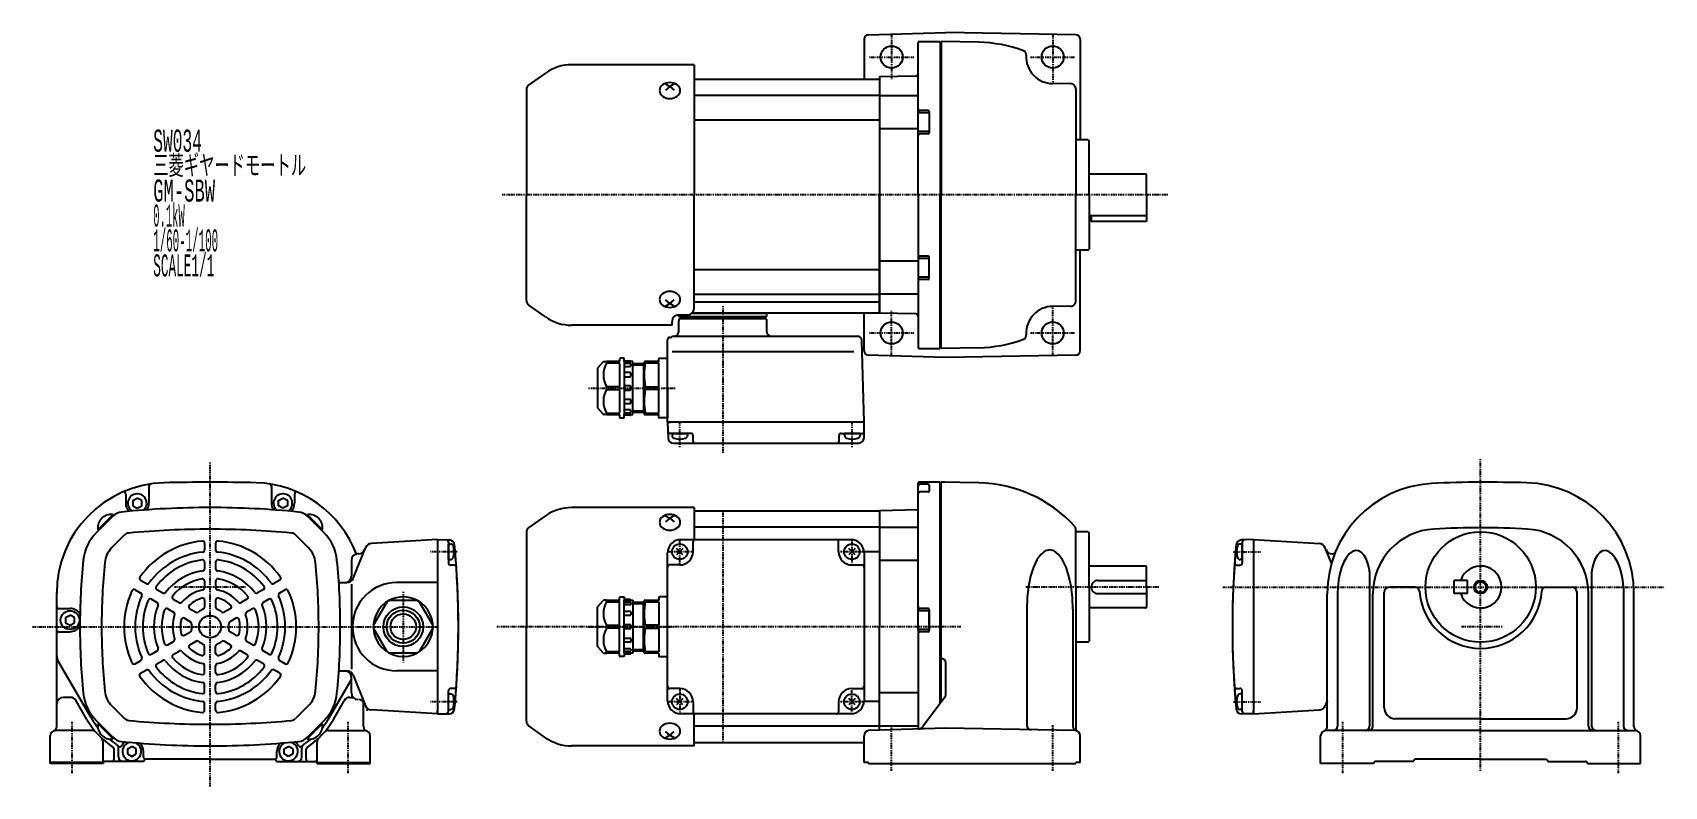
# Model space of a CAD drawing. Extents: x -345 to 395, y -175 to 166.
import ezdxf

# ---------------------------------------------------------------- set-up
doc = ezdxf.new("R2010")
doc.units = 0
doc.header["$MEASUREMENT"] = 0
doc.linetypes.add('CENTER', pattern=[1, 0.5, -0.25, 0, -0.25])
doc.linetypes.add('DASHED', pattern=[0.75, 0.5, -0.25])
doc.layers.get('0').update_dxf_attribs({"color": 102})
doc.styles.add('ZU_SHPTB00001', font='monotxt', dxfattribs={"bigfont": 'bigfont'})

msp = doc.modelspace()

# ---------------------------------------------------------------- texts
at = {"linetype": 'Continuous', "lineweight": -3, "char_height": 10, "attachment_point": 7, "style": 'ZU_SHPTB00001'}
for s, insert in [('\\W0.51;SW034', (-290.17511, 112.173126)), ('\\W0.63;三菱ギヤードモートル', (-290.17511, 100.873131)), ('\\W0.54;GM-SBW', (-290.17511, 89.573128)), ('\\W0.33;0.1kW', (-290.17511, 78.273132)), ('\\W0.34;1/60-1/100', (-290.17511, 66.973129)), ('\\W0.40;SCALE1/1', (-290.17511, 55.67313))]:
    msp.add_mtext(s, dxfattribs=dict(at, insert=insert))

# ---------------------------------------------------------------- linework, layer by layer
at = {"linetype": 'Continuous', "lineweight": -3}
for p, q in [((31.940636, 163.343236), (31.940636, 145.221512)), ((33.88681, 165.342511), (68.940636, 166.286271)), ((127.975541, 165.255813), (68.940636, 166.286271)), ((129.940636, 163.256118), (129.940636, 117.721512)), ((56.440636, 129.971511), (56.440636, 161.721512)), ((56.940636, 162.221512), (66.440636, 162.221512)), ((66.440636, 162.221512), (66.440636, 92.721512)), ((83.940636, 161.924776), (66.940636, 162.221512)), ((66.940636, 162.221512), (66.940636, 92.721512)), ((-112.379883, 147.996045), (-119.950662, 142.694928)), ((-45.059364, 151.721512), (-100.564209, 151.721512)), ((-45.059364, 151.721512), (-45.059364, 92.721512)), ((-121.059364, 140.565133), (-121.059364, 92.721512)), ((-60.669054, 140.7518), (-60.759364, 140.048843)), ((-60.401597, 141.427743), (-60.669054, 140.7518)), ((-59.967271, 142.050695), (-60.401597, 141.427743)), ((-59.382765, 142.596718), (-59.967271, 142.050695)), ((-58.670544, 143.044827), (-59.382765, 142.596718)), ((-57.857976, 143.377802), (-58.670544, 143.044827)), ((-58.059364, 143.041219), (-56.059364, 141.865433)), ((-56.059364, 141.865433), (-58.059364, 140.212792)), ((-56.976288, 143.582847), (-57.857976, 143.377802)), ((-56.059364, 143.652082), (-56.976288, 143.582847)), ((-55.142439, 143.582847), (-56.059364, 143.652082)), ((-54.059364, 143.041219), (-56.059364, 141.865433)), ((-56.059364, 141.865433), (-54.059364, 140.212792)), ((-54.260751, 143.377802), (-55.142439, 143.582847)), ((-53.448183, 143.044827), (-54.260751, 143.377802)), ((-52.735962, 142.596718), (-53.448183, 143.044827)), ((-52.151456, 142.050695), (-52.735962, 142.596718)), ((-51.71713, 141.427743), (-52.151456, 142.050695)), ((-51.449673, 140.7518), (-51.71713, 141.427743)), ((-51.359364, 140.048843), (-51.449673, 140.7518)), ((-45.059364, 145.221512), (38.940636, 145.221512)), ((55.466813, 146.62808), (38.940636, 146.195327)), ((38.940636, 146.221512), (38.940636, 92.721512)), ((38.940636, 146.195327), (38.940636, 92.721512)), ((38.940636, 145.221512), (38.940636, 39.221512)), ((125.728003, 143.076856), (117.440636, 143.221512)), ((127.940636, 140.80477), (127.940636, 92.721512)), ((-60.759364, 140.048843), (-60.669054, 139.345886)), ((-60.669054, 139.345886), (-60.401597, 138.669944)), ((-60.401597, 138.669944), (-59.967271, 138.046991)), ((-59.967271, 138.046991), (-59.382765, 137.500969)), ((-59.382765, 137.500969), (-58.670544, 137.05286)), ((-58.670544, 137.05286), (-57.857976, 136.719885)), ((-57.857976, 136.719885), (-56.976288, 136.51484)), ((-56.976288, 136.51484), (-56.059364, 136.445605)), ((-56.059364, 136.445605), (-55.142439, 136.51484)), ((-55.142439, 136.51484), (-54.260751, 136.719885)), ((-54.260751, 136.719885), (-53.448183, 137.05286)), ((-53.448183, 137.05286), (-52.735962, 137.500969)), ((-52.735962, 137.500969), (-52.151456, 138.046991)), ((-52.151456, 138.046991), (-51.71713, 138.669944)), ((-51.71713, 138.669944), (-51.449673, 139.345886)), ((-51.449673, 139.345886), (-51.359364, 140.048843)), ((38.940636, 137.819492), (-45.059364, 137.819492)), ((56.440636, 137.721512), (38.940636, 137.721512)), ((38.940636, 126.622764), (-45.059364, 126.622764)), ((56.440636, 121.471513), (56.440636, 129.971511)), ((61.440636, 129.971511), (56.440636, 129.971511)), ((61.040636, 130.971512), (57.440636, 130.971512)), ((61.440636, 130.571512), (61.440636, 120.871512)), ((56.440636, 122.721512), (38.940636, 122.721512)), ((56.440636, 92.721512), (56.440636, 121.471513)), ((61.440636, 121.471513), (56.440636, 121.471513)), ((61.040636, 120.471512), (57.440636, 120.471512)), ((133.440636, 117.721512), (127.940636, 117.721512)), ((133.440636, 117.721512), (132.940636, 117.721512)), ((133.440636, 117.721512), (133.940636, 117.221512)), ((133.940636, 92.721512), (133.940636, 117.221512)), ((134.500461, 102.221512), (133.940653, 102.071512)), ((159.540653, 102.221512), (134.500461, 102.221512)), ((159.940653, 92.721512), (159.940653, 101.821512)), ((-121.059364, 44.877892), (-121.059364, 92.721512)), ((-45.059364, 41.381816), (-45.059364, 92.721512)), ((38.940636, 39.247698), (38.940636, 92.721512)), ((38.940636, 39.221512), (38.940636, 92.721512)), ((56.440636, 92.721512), (56.440636, 63.971511)), ((66.440636, 23.221512), (66.440636, 92.721512)), ((66.940636, 23.221512), (66.940636, 92.721512)), ((127.940636, 44.638255), (127.940636, 92.721512)), ((133.940636, 92.721512), (133.940636, 68.221512)), ((159.940653, 92.721512), (159.940653, 80.721512)), ((134.500461, 83.221512), (133.940653, 83.371512)), ((159.540653, 83.221512), (134.500461, 83.221512)), ((134.940653, 83.221512), (134.940653, 80.721512)), ((159.940653, 80.721512), (134.940654, 80.721512)), ((133.440636, 67.721512), (127.940636, 67.721512)), ((129.940636, 22.186907), (129.940636, 67.721512)), ((133.440636, 67.721512), (132.940636, 67.721512)), ((133.440636, 67.721512), (133.940636, 68.221512)), ((56.440636, 62.721512), (38.940636, 62.721512)), ((56.440636, 63.971511), (56.440636, 55.471513)), ((61.440636, 63.971511), (56.440636, 63.971511)), ((61.040636, 64.971512), (57.440636, 64.971512)), ((61.440636, 54.871512), (61.440636, 64.571512)), ((38.940636, 58.82026), (-45.059364, 58.82026)), ((56.440636, 55.471513), (56.440636, 23.721512)), ((61.440636, 55.471513), (56.440636, 55.471513)), ((61.040636, 54.471512), (57.440636, 54.471512)), ((-60.669054, 46.097138), (-60.759364, 45.394181)), ((-60.759364, 45.394181), (-60.669054, 44.691225)), ((-60.401597, 46.773081), (-60.669054, 46.097138)), ((-60.669054, 44.691225), (-60.401597, 44.015282)), ((-59.967271, 47.396034), (-60.401597, 46.773081)), ((-59.382765, 47.942056), (-59.967271, 47.396034)), ((-58.670544, 48.390165), (-59.382765, 47.942056)), ((-57.857976, 48.72314), (-58.670544, 48.390165)), ((-56.059364, 43.577591), (-58.059364, 45.230233)), ((-56.976288, 48.928185), (-57.857976, 48.72314)), ((-56.059364, 48.99742), (-56.976288, 48.928185)), ((-55.142439, 48.928185), (-56.059364, 48.99742)), ((-56.059364, 43.577591), (-54.059364, 45.230233)), ((-54.260751, 48.72314), (-55.142439, 48.928185)), ((-53.448183, 48.390165), (-54.260751, 48.72314)), ((-52.735962, 47.942056), (-53.448183, 48.390165)), ((-52.151456, 47.396034), (-52.735962, 47.942056)), ((-51.71713, 46.773081), (-52.151456, 47.396034)), ((-51.449673, 46.097138), (-51.71713, 46.773081)), ((-51.71713, 44.015282), (-51.449673, 44.691225)), ((-51.359364, 45.394181), (-51.449673, 46.097138)), ((-51.449673, 44.691225), (-51.359364, 45.394181)), ((38.940636, 47.623533), (-45.059364, 47.623533)), ((56.440636, 47.721512), (38.940636, 47.721512)), ((-112.379883, 37.44698), (-119.950662, 42.748097)), ((-60.401597, 44.015282), (-59.967271, 43.392329)), ((-59.967271, 43.392329), (-59.382765, 42.846307)), ((-59.382765, 42.846307), (-58.670544, 42.398198)), ((-58.670544, 42.398198), (-57.857976, 42.065223)), ((-58.059364, 42.401806), (-56.059364, 43.577591)), ((-57.857976, 42.065223), (-56.976288, 41.860178)), ((-56.976288, 41.860178), (-56.059364, 41.790943)), ((-54.059364, 42.401806), (-56.059364, 43.577591)), ((-56.059364, 41.790943), (-55.142439, 41.860178)), ((-55.142439, 41.860178), (-54.260751, 42.065223)), ((-54.260751, 42.065223), (-53.448183, 42.398198)), ((-53.448183, 42.398198), (-52.735962, 42.846307)), ((-52.735962, 42.846307), (-52.151456, 43.392329)), ((-52.151456, 43.392329), (-51.71713, 44.015282)), ((-52.060364, 37.721512), (-52.060364, 38.381816)), ((-52.060364, 37.721512), (-12.060364, 37.721512)), ((-52.059364, 38.381816), (-48.059364, 38.381816)), ((-45.977756, 39.221512), (-12.060364, 39.221512)), ((38.940636, 39.221512), (-45.977756, 39.221512)), ((38.940636, 44.1872), (-45.059364, 44.1872)), ((-12.060364, 37.721512), (-12.060364, 39.221512)), ((31.940636, 22.099789), (31.940636, 39.221512)), ((55.466813, 38.814945), (38.940636, 39.247698)), ((125.728003, 42.366169), (117.440636, 42.221512)), ((-55.059364, 33.721512), (-100.564209, 33.721512)), ((-55.059364, 33.721512), (-55.059364, 35.381816)), ((-52.060364, 30.592202), (-52.060364, 35.721512)), ((-51.060364, 36.721512), (-13.060364, 36.721512)), ((-12.060364, 30.721512), (-12.060364, 35.721512)), ((-57.059433, -10.278488), (-57.059433, 27.221512)), ((-56.059433, 28.221512), (-55.748342, 28.221512)), ((-54.060364, 28.721512), (28.970773, 28.721512)), ((31.940338, -10.278488), (30.970088, 26.773866)), ((56.940636, 23.221512), (66.440636, 23.221512)), ((83.940636, 23.518249), (66.940636, 23.221512)), ((-86.291938, 17.053694), (-88.683138, 14.363594)), ((-85.918233, 17.221512), (-84.809433, 17.221512)), ((-84.809433, 17.221512), (-84.809433, 16.577583)), ((-79.109433, 17.221512), (-84.809433, 17.221512)), ((-79.109433, 16.577583), (-84.809433, 16.577583)), ((-78.809433, 18.421512), (-78.809433, 17.521512)), ((-78.809433, 16.277583), (-78.809433, 6.165441)), ((-76.809433, 18.721512), (-78.509433, 18.721512)), ((-76.809433, 17.621512), (-76.809433, 18.721512)), ((-76.809433, 17.221512), (-76.809433, 17.621512)), ((-76.809433, 17.621512), (-74.100865, 17.529839)), ((-76.809433, 17.221512), (-76.809433, 16.42525)), ((-73.809433, 17.221512), (-76.809433, 17.221512)), ((-76.809433, 16.42525), (-76.809433, 15.07767)), ((-74.109433, 16.42525), (-76.809433, 16.42525)), ((-76.809433, 15.07767), (-76.809433, 12.267343)), ((-76.809433, 15.07767), (-74.109433, 15.07767)), ((-73.809433, 17.229961), (-73.809433, 17.221512)), ((-72.809433, 17.221512), (-73.809433, 17.221512)), ((-73.809433, 15.42525), (-73.809433, 16.12525)), ((-73.809433, 15.37767), (-73.809433, 15.42525)), ((-72.809433, 5.221512), (-72.809433, 17.221512)), ((-68.059433, 16.221512), (-72.809433, 16.221512)), ((-68.059433, 15.644008), (-72.809433, 15.644008)), ((-67.69763, 16.945119), (-68.059433, 16.221512)), ((-68.059433, 16.221512), (-68.059433, 5.221512)), ((-61.259433, 17.221512), (-67.250416, 17.221512)), ((-61.059433, 16.577583), (-67.250416, 16.577583)), ((-61.059433, 17.421512), (-61.059433, 18.521512)), ((-61.059433, 5.865441), (-61.059433, 16.577583)), ((-60.859433, 18.721512), (-57.059433, 18.721512)), ((27.372999, 21.599512), (-54.952781, 21.599512)), ((68.940636, 19.156753), (33.379557, 20.180104)), ((127.975541, 20.187212), (68.940636, 19.156753)), ((-88.809433, 14.031412), (-88.809433, 5.221512)), ((-76.809433, 12.267343), (-76.809433, 10.334617)), ((-74.109433, 12.267343), (-76.809433, 12.267343)), ((-76.809433, 10.334617), (-76.809433, 6.221512)), ((-76.809433, 10.334617), (-74.109433, 10.334617)), ((-73.809433, 10.634617), (-73.809433, 11.967343)), ((-88.809433, 5.221512), (-88.809433, -3.588388)), ((-79.109433, 5.865441), (-84.809433, 5.865441)), ((-84.809433, 5.221512), (-84.809433, 5.865441)), ((-84.809433, 4.577583), (-84.809433, 5.221512)), ((-84.809433, 4.577583), (-79.109433, 4.577583)), ((-78.809433, 4.277583), (-78.809433, -5.834559)), ((-76.809433, 6.221512), (-76.809433, 5.221512)), ((-74.309433, 6.221512), (-76.809433, 6.221512)), ((-76.809433, 5.221512), (-76.809433, 4.221512)), ((-76.809433, 4.221512), (-74.309433, 4.221512)), ((-76.809433, 4.221512), (-76.809433, 0.108407)), ((-74.109433, 0.108407), (-76.809433, 0.108407)), ((-76.809433, 0.108407), (-76.809433, -1.824319)), ((-73.809433, 5.221512), (-73.809433, 5.721512)), ((-73.809433, 4.721512), (-73.809433, 5.221512)), ((-72.809433, -6.778488), (-72.809433, 5.221512)), ((-72.809433, -5.778488), (-72.809433, 5.221512)), ((-68.059433, 5.221512), (-68.059433, -5.778488)), ((-67.250416, 5.865441), (-61.059433, 5.865441)), ((-61.059433, 4.577583), (-67.250416, 4.577583)), ((-61.059433, -6.134559), (-61.059433, 4.577583)), ((-57.059433, 5.221512), (-57.059433, -8.278488)), ((-88.683138, -3.92057), (-86.291938, -6.61067)), ((-84.809433, -6.778488), (-85.918233, -6.778488)), ((-84.809433, -6.134559), (-79.109433, -6.134559)), ((-84.809433, -6.134559), (-84.809433, -6.778488)), ((-84.809433, -6.778488), (-79.109433, -6.778488)), ((-78.809433, -7.078488), (-78.809433, -7.978488)), ((-76.809433, -1.824319), (-74.109433, -1.824319)), ((-76.809433, -1.824319), (-76.809433, -4.634646)), ((-74.109433, -4.634646), (-76.809433, -4.634646)), ((-76.809433, -4.634646), (-76.809433, -5.982226)), ((-76.809433, -5.982226), (-74.109433, -5.982226)), ((-76.809433, -5.982226), (-76.809433, -6.778488)), ((-76.809433, -6.778488), (-73.809433, -6.778488)), ((-76.809433, -7.178488), (-76.809433, -6.778488)), ((-74.100865, -7.086815), (-76.809433, -7.178488)), ((-76.809433, -8.278488), (-76.809433, -7.178488)), ((-73.809433, -1.524319), (-73.809433, -0.191593)), ((-73.809433, -4.982226), (-73.809433, -4.934646)), ((-73.809433, -5.682226), (-73.809433, -4.982226)), ((-73.809433, -6.778488), (-73.809433, -6.786937)), ((-73.809433, -6.778488), (-72.809433, -6.778488)), ((-68.059433, -5.200984), (-72.809433, -5.200984)), ((-68.059433, -5.778488), (-72.809433, -5.778488)), ((-68.059433, -5.778488), (-67.69763, -6.502095)), ((-67.250416, -6.134559), (-61.059433, -6.134559)), ((-67.250416, -6.778488), (-61.259433, -6.778488)), ((-61.059433, -8.078488), (-61.059433, -6.978488)), ((-78.509433, -8.278488), (-76.809433, -8.278488)), ((-57.059433, -8.278488), (-60.859433, -8.278488)), ((31.940338, -10.278488), (-57.059433, -10.278488)), ((-57.059433, -10.278488), (-56.874418, -17.34393)), ((-57.059433, -10.278488), (-55.711805, -10.278488)), ((31.940338, -17.278488), (31.940338, -10.278488)), ((-46.560364, -15.278488), (-55.954347, -15.278488)), ((-55.060364, -15.278488), (-55.060364, -16.257513)), ((-55.060364, -15.278488), (-48.060364, -15.278488)), ((-55.060364, -15.278488), (-48.060364, -15.278488)), ((-54.375275, -19.778488), (29.440338, -19.778488)), ((-48.060364, -15.278488), (-48.060364, -16.257513)), ((-45.560364, -18.778488), (-45.560364, -16.278488)), ((20.625427, -18.778488), (20.625427, -16.278488)), ((21.625427, -15.278488), (31.01941, -15.278488)), ((23.125427, -15.278488), (23.125427, -16.257513)), ((30.125427, -15.278488), (23.125427, -15.278488)), ((30.125427, -15.278488), (23.125427, -15.278488)), ((30.125427, -15.278488), (30.125427, -16.257513)), ((-302.636623, -42.826597), (-302.636623, -46.916532)), ((-292.136623, -39.209395), (-292.136623, -46.916532)), ((-236.636623, -39.209395), (-236.636623, -46.916532)), ((-226.136623, -42.826597), (-226.136623, -46.916532)), ((56.440636, -95.666533), (56.440636, -37.881622)), ((66.440636, -37.381622), (56.940636, -37.381622)), ((61.040636, -38.355397), (57.440636, -38.355397)), ((61.040636, -41.826597), (57.440636, -41.826597)), ((61.440636, -38.755397), (61.440636, -41.426597)), ((66.440636, -102.916532), (66.440636, -37.372894)), ((66.940636, -84.916532), (66.940636, -37.416532)), ((83.940636, -37.713268), (66.940636, -37.416532)), ((68.603438, -37.416532), (66.940636, -37.416532)), ((83.940636, -37.713268), (66.940636, -37.416532)), ((-299.386621, -45.761836), (-297.386625, -44.607133)), ((-299.38662, -45.761837), (-299.386621, -48.071231)), ((-299.386621, -48.071231), (-297.386621, -49.22593)), ((-295.386624, -45.761832), (-297.386625, -44.607133)), ((-297.38662, -49.225929), (-295.386626, -48.071228)), ((-295.386625, -48.071228), (-295.386624, -45.761832)), ((-233.386621, -45.761832), (-231.38662, -44.607133)), ((-233.38662, -48.071228), (-233.386621, -45.761832)), ((-231.386625, -49.225929), (-233.38662, -48.071228)), ((-229.386624, -48.071231), (-231.386624, -49.22593)), ((-229.386624, -45.761836), (-231.38662, -44.607133)), ((-229.386625, -45.761837), (-229.386624, -48.071231)), ((-45.059364, -48.916532), (-100.564209, -48.916532)), ((-45.059364, -48.916532), (-45.059364, -63.416451)), ((-45.059364, -50.416532), (38.940636, -50.416532)), ((56.440636, -49.945185), (38.940636, -50.403439)), ((38.940636, -50.416532), (38.940636, -102.916532)), ((-315.943089, -60.286376), (-308.484394, -52.827681)), ((-314.803336, -59.146622), (-315.290139, -58.659819)), ((-315.116475, -58.894075), (-308.439375, -52.216976)), ((-314.803336, -59.146622), (-308.156532, -52.499819)), ((-313.395981, -57.739267), (-308.484394, -52.827681)), ((-308.156532, -52.499819), (-308.643336, -52.013015)), ((-220.616713, -52.499819), (-220.129909, -52.013015)), ((-213.969909, -59.146622), (-220.616713, -52.499819)), ((-213.656771, -58.894075), (-220.33387, -52.216976)), ((-212.830156, -60.286376), (-220.288851, -52.827681)), ((-213.969909, -59.146622), (-213.483106, -58.659819)), ((-112.379883, -52.642), (-119.950662, -57.943117)), ((-60.669054, -54.886244), (-60.759364, -55.589201)), ((-60.759364, -55.589201), (-60.669054, -56.292158)), ((-60.401597, -54.210301), (-60.669054, -54.886244)), ((-60.669054, -56.292158), (-60.401597, -56.968101)), ((-59.967271, -53.587349), (-60.401597, -54.210301)), ((-60.401597, -56.968101), (-59.967271, -57.591053)), ((-59.382765, -53.041327), (-59.967271, -53.587349)), ((-59.967271, -57.591053), (-59.382765, -58.137075)), ((-58.670544, -52.593218), (-59.382765, -53.041327)), ((-59.382765, -58.137075), (-58.670544, -58.585184)), ((-57.857976, -52.260243), (-58.670544, -52.593218)), ((-58.670544, -58.585184), (-57.857976, -58.918159)), ((-58.059364, -52.596825), (-56.059364, -53.772611)), ((-56.059364, -53.772611), (-58.059364, -55.425253)), ((-56.976288, -52.055198), (-57.857976, -52.260243)), ((-57.857976, -58.918159), (-56.976288, -59.123204)), ((-56.059364, -51.985963), (-56.976288, -52.055198)), ((-56.976288, -59.123204), (-56.059364, -59.19244)), ((-55.142439, -52.055198), (-56.059364, -51.985963)), ((-54.059364, -52.596825), (-56.059364, -53.772611)), ((-56.059364, -53.772611), (-54.059364, -55.425253)), ((-56.059364, -59.19244), (-55.142439, -59.123204)), ((-54.260751, -52.260243), (-55.142439, -52.055198)), ((-55.142439, -59.123204), (-54.260751, -58.918159)), ((-53.448183, -52.593218), (-54.260751, -52.260243)), ((-54.260751, -58.918159), (-53.448183, -58.585184)), ((-52.735962, -53.041327), (-53.448183, -52.593218)), ((-53.448183, -58.585184), (-52.735962, -58.137075)), ((-52.151456, -53.587349), (-52.735962, -53.041327)), ((-52.735962, -58.137075), (-52.151456, -57.591053)), ((-51.71713, -54.210301), (-52.151456, -53.587349)), ((-52.151456, -57.591053), (-51.71713, -56.968101)), ((-51.449673, -54.886244), (-51.71713, -54.210301)), ((-51.71713, -56.968101), (-51.449673, -56.292158)), ((-51.359364, -55.589201), (-51.449673, -54.886244)), ((-51.449673, -56.292158), (-51.359364, -55.589201)), ((38.940636, -57.818552), (-45.059364, -57.818552)), ((56.440636, -57.916532), (38.940636, -57.916532)), ((127.940636, -84.916532), (127.940636, -58.833275)), ((-309.011322, -67.218143), (-303.123908, -61.33073)), ((-266.886623, -65.07806), (-266.886623, -68.091972)), ((-261.886623, -65.07806), (-261.886623, -68.091972)), ((-219.761923, -67.218143), (-225.649337, -61.33073)), ((-161.386623, -63.442637), (-191.299032, -65.239014)), ((-161.386623, -63.442637), (-156.031504, -63.582866)), ((-161.386623, -63.442637), (-161.386623, -141.016613)), ((-161.386623, -64.468003), (-161.386623, -142.416613)), ((-156.386623, -64.547724), (-156.386623, -73.942637)), ((-156.386623, -65.442637), (-155.407597, -65.442637)), ((-156.386623, -72.442637), (-156.386623, -65.442637)), ((-156.386623, -72.442637), (-156.386623, -65.442637)), ((-121.059364, -60.072912), (-121.059364, -102.916532)), ((-51.059364, -63.416451), (25.941041, -63.416451)), ((-45.559364, -68.916451), (-45.559364, -64.416451)), ((20.441041, -68.916451), (20.441041, -64.416451)), ((133.440636, -59.916532), (127.940636, -59.916532)), ((133.440636, -59.916532), (132.940636, -59.916532)), ((133.440636, -59.916532), (133.940636, -60.416532)), ((133.940636, -84.916532), (133.940636, -60.416532)), ((203.358449, -65.442637), (202.379424, -65.442637)), ((208.358449, -63.442637), (203.00333, -63.582866)), ((203.358449, -64.547724), (203.358449, -73.942637)), ((203.358449, -72.442637), (203.358449, -65.442637)), ((203.358449, -72.442637), (203.358449, -65.442637)), ((208.358449, -63.442637), (238.270858, -65.239014)), ((208.358449, -63.442637), (208.358449, -141.016613)), ((208.358449, -64.468003), (208.358449, -142.416613)), ((-266.886623, -73.624895), (-266.886623, -76.648681)), ((-261.886623, -73.624895), (-261.886623, -76.648681)), ((-200.386623, -72.916532), (-200.386623, -79.916532)), ((-199.628597, -81.040352), (-194.002052, -67.114166)), ((-197.157807, -69.916532), (-197.386623, -69.916532)), ((-156.386623, -72.442637), (-155.407597, -72.442637)), ((-57.059364, -136.416613), (-57.059364, -69.416451)), ((-50.109793, -67.466884), (-53.008935, -70.366018)), ((-50.109798, -70.366022), (-53.00893, -67.46688)), ((27.890612, -67.466884), (24.99147, -70.366018)), ((27.890607, -70.366022), (24.991475, -67.46688)), ((38.940636, -69.01528), (31.941041, -69.01528)), ((31.941041, -69.416451), (31.941041, -136.416613)), ((56.440636, -72.916532), (38.940636, -72.916532)), ((110.300561, -72.595605), (108.714725, -75.934144)), ((112.109828, -70.114846), (110.300561, -72.595605)), ((114.072997, -68.587203), (112.109828, -70.114846)), ((116.114624, -68.071381), (114.072997, -68.587203)), ((118.156252, -68.587203), (116.114624, -68.071381)), ((120.119421, -70.114846), (118.156252, -68.587203)), ((121.928687, -72.595605), (120.119421, -70.114846)), ((123.514523, -75.934144), (121.928687, -72.595605)), ((203.358449, -72.442637), (202.379424, -72.442637)), ((243.808916, -74.131129), (240.973879, -67.114166)), ((244.129634, -69.916532), (244.358449, -69.916532)), ((249.338664, -73.576746), (248.321949, -76.052699)), ((250.530273, -71.50501), (249.338664, -73.576746)), ((251.851795, -69.915695), (250.530273, -71.50501)), ((253.253343, -68.868796), (251.851795, -69.915695)), ((254.682011, -68.403834), (253.253343, -68.868796)), ((256.083868, -68.538358), (254.682011, -68.403834)), ((257.405996, -69.267292), (256.083868, -68.538358)), ((258.598487, -70.563119), (257.405996, -69.267292)), ((259.616325, -72.376922), (258.598487, -70.563119)), ((260.421087, -74.640234), (259.616325, -72.376922)), ((363.100574, -72.376922), (362.295811, -74.640234)), ((364.118412, -70.563119), (363.100574, -72.376922)), ((365.310902, -69.267292), (364.118412, -70.563119)), ((366.63303, -68.538358), (365.310902, -69.267292)), ((368.034888, -68.403834), (366.63303, -68.538358)), ((369.463556, -68.868796), (368.034888, -68.403834)), ((370.865104, -69.915695), (369.463556, -68.868796)), ((372.186625, -71.50501), (370.865104, -69.915695)), ((373.378235, -73.576746), (372.186625, -71.50501)), ((374.39495, -76.052699), (373.378235, -73.576746)), ((-153.799435, -74.942637), (-155.386623, -74.942637)), ((-51.559364, -74.916451), (-56.059364, -74.916451)), ((26.441041, -74.916451), (30.941041, -74.916451)), ((107.413264, -80.002165), (106.44619, -84.643337)), ((108.714725, -75.934144), (107.413264, -80.002165)), ((124.815985, -80.002165), (123.514523, -75.934144)), ((125.783058, -84.643337), (124.815985, -80.002165)), ((134.500444, -75.416532), (133.940636, -75.566532)), ((159.540636, -75.416532), (134.500444, -75.416532)), ((159.940636, -84.916532), (159.940636, -75.816532)), ((200.771262, -74.942637), (202.358449, -74.942637)), ((247.518508, -78.839404), (246.958669, -81.831667)), ((248.321949, -76.052699), (247.518508, -78.839404)), ((260.982396, -77.267617), (260.421087, -74.640234)), ((261.041727, -78.035595), (261.041727, -147.916532)), ((361.675171, -78.035595), (361.675171, -147.916532)), ((362.295811, -74.640234), (361.734502, -77.267617)), ((375.198391, -78.839404), (374.39495, -76.052699)), ((375.758229, -81.831667), (375.198391, -78.839404)), ((-333.886623, -115.955132), (-333.886623, -87.416532)), ((-333.886623, -148.173891), (-333.886623, -87.670075)), ((-298.405701, -86.162359), (-295.795576, -87.669315)), ((-295.905701, -81.832232), (-293.295576, -83.339188)), ((-288.503924, -86.10565), (-285.885249, -87.617543)), ((-266.886623, -82.210253), (-266.886623, -85.260088)), ((-261.886623, -82.210253), (-261.886623, -85.260088)), ((-240.269321, -86.10565), (-242.887996, -87.617543)), ((-232.867544, -81.832232), (-235.477669, -83.339188)), ((-230.367544, -86.162359), (-232.977669, -87.669315)), ((-206.052696, -82.916532), (-202.410148, -82.916532)), ((-200.386623, -83.554167), (-200.386623, -122.138716)), ((-161.386623, -82.916532), (-179.886623, -82.916532)), ((66.940636, -137.060297), (66.940636, -84.916532)), ((106.44619, -84.643337), (105.85067, -89.679303)), ((126.378579, -89.679303), (125.783058, -84.643337)), ((127.940636, -84.916532), (127.940636, -149.232188)), ((133.940636, -84.916532), (133.940636, -109.416532)), ((137.828682, -81.916288), (159.940636, -81.916288)), ((137.828682, -87.916776), (159.940636, -87.916776)), ((159.940636, -84.916532), (159.940636, -94.016532)), ((241.858449, -148.173891), (241.858449, -87.960168)), ((246.663567, -84.916532), (246.54531, -87.960168)), ((246.54531, -87.960168), (246.54531, -147.916532)), ((246.958669, -81.831667), (246.663567, -84.916532)), ((262.513054, -147.916532), (262.513054, -87.960168)), ((267.658449, -139.616532), (267.658449, -87.416532)), ((281.625639, -84.916532), (270.158449, -84.916532)), ((299.358449, -87.916532), (299.358449, -81.916532)), ((305.358449, -81.916532), (299.358449, -81.916532)), ((305.358449, -87.916532), (299.358449, -87.916532)), ((305.358449, -87.916532), (305.358449, -81.916532)), ((341.091259, -84.916532), (352.558449, -84.916532)), ((355.058449, -139.616532), (355.058449, -87.416532)), ((360.203844, -147.916532), (360.203844, -87.960168)), ((376.053331, -84.916532), (375.758229, -81.831667)), ((376.053331, -84.916532), (376.171589, -87.960168)), ((376.171589, -87.960168), (376.171589, -147.916532)), ((380.858449, -148.173891), (380.858449, -87.416532)), ((-332.886623, -94.666532), (-327.886623, -94.666532)), ((-291.003924, -90.435777), (-288.385249, -91.94767)), ((-283.568786, -94.728456), (-280.927551, -96.253374)), ((-281.068786, -90.398329), (-278.427551, -91.923247)), ((-273.528927, -94.751468), (-270.785152, -96.335588)), ((-266.886623, -90.916532), (-266.886623, -94.084771)), ((-261.886623, -90.916532), (-261.886623, -94.084771)), ((-255.244318, -94.751468), (-257.988093, -96.335588)), ((-247.704459, -90.398329), (-250.345694, -91.923247)), ((-245.204459, -94.728456), (-247.845694, -96.253374)), ((-237.769321, -90.435777), (-240.387996, -91.94767)), ((-190.371257, -102.272603), (-184.186598, -91.560461)), ((-183.071281, -90.916532), (-170.701964, -90.916532)), ((-169.586647, -91.560461), (-163.401988, -102.272603)), ((-88.809364, -102.916532), (-88.809364, -94.106632)), ((-88.683069, -93.77445), (-86.291869, -91.08435)), ((-84.809364, -90.916532), (-85.918164, -90.916532)), ((-84.809364, -90.916532), (-79.109364, -90.916532)), ((-84.809364, -91.560461), (-84.809364, -90.916532)), ((-84.809364, -91.560461), (-79.109364, -91.560461)), ((-78.809364, -90.616532), (-78.809364, -89.716532)), ((-78.809364, -101.972603), (-78.809364, -91.860461)), ((-78.509364, -89.416532), (-76.809364, -89.416532)), ((-76.809364, -89.416532), (-76.809364, -90.516532)), ((-74.100796, -90.608205), (-76.809364, -90.516532)), ((-76.809364, -90.516532), (-76.809364, -90.916532)), ((-76.809364, -90.916532), (-73.809364, -90.916532)), ((-76.809364, -91.712794), (-76.809364, -90.916532)), ((-76.809364, -91.712794), (-74.109364, -91.712794)), ((-76.809364, -93.060374), (-76.809364, -91.712794)), ((-74.109364, -93.060374), (-76.809364, -93.060374)), ((-76.809364, -95.870701), (-76.809364, -93.060374)), ((-76.809364, -95.870701), (-74.109364, -95.870701)), ((-76.809364, -97.803427), (-76.809364, -95.870701)), ((-73.809364, -90.916532), (-73.809364, -90.908083)), ((-73.809364, -90.916532), (-72.809364, -90.916532)), ((-73.809364, -92.012794), (-73.809364, -92.712794)), ((-73.809364, -92.712794), (-73.809364, -92.760374)), ((-72.809364, -90.916532), (-72.809364, -102.916532)), ((-68.059364, -91.916532), (-72.809364, -91.916532)), ((-72.809364, -91.916532), (-72.809364, -102.916532)), ((-68.059364, -92.494036), (-72.809364, -92.494036)), ((-68.059364, -91.916532), (-67.697561, -91.192925)), ((-68.059364, -102.916532), (-68.059364, -91.916532)), ((-67.250347, -90.916532), (-61.259364, -90.916532)), ((-67.250347, -91.560461), (-61.059364, -91.560461)), ((-61.059364, -89.616532), (-61.059364, -90.716532)), ((-61.059364, -91.560461), (-61.059364, -102.272603)), ((-57.059364, -89.416532), (-60.859364, -89.416532)), ((56.440636, -104.166531), (56.440636, -95.666533)), ((61.440636, -95.666533), (56.440636, -95.666533)), ((61.040636, -94.666532), (57.440636, -94.666532)), ((61.440636, -95.066532), (61.440636, -104.766532)), ((61.440636, -104.166531), (61.440636, -95.666533)), ((105.85067, -89.679303), (105.649587, -94.916532)), ((105.649587, -94.916532), (105.649587, -147.571017)), ((126.579662, -94.916532), (126.378579, -89.679303)), ((126.579662, -94.916532), (126.579662, -148.063696)), ((134.500444, -94.416532), (133.940636, -94.266532)), ((159.540636, -94.416532), (134.500444, -94.416532)), ((-329.886621, -98.761836), (-327.886625, -97.607133)), ((-329.88662, -98.761837), (-329.886621, -101.071231)), ((-329.886621, -101.071231), (-327.886621, -102.22593)), ((-325.886624, -98.761832), (-327.886625, -97.607133)), ((-327.88662, -102.225929), (-325.886626, -101.071228)), ((-325.886625, -101.071228), (-325.886624, -98.761832)), ((-276.028927, -99.081596), (-273.285152, -100.665715)), ((-252.744318, -99.081596), (-255.488093, -100.665715)), ((-121.059364, -145.760152), (-121.059364, -102.916532)), ((-88.809364, -111.726432), (-88.809364, -102.916532)), ((-84.809364, -102.272603), (-84.809364, -102.916532)), ((-84.809364, -102.272603), (-79.109364, -102.272603)), ((-84.809364, -102.916532), (-84.809364, -103.560461)), ((-74.109364, -97.803427), (-76.809364, -97.803427)), ((-76.809364, -101.916532), (-76.809364, -97.803427)), ((-76.809364, -101.916532), (-74.309364, -101.916532)), ((-76.809364, -102.916532), (-76.809364, -101.916532)), ((-76.809364, -103.916532), (-76.809364, -102.916532)), ((-73.809364, -96.170701), (-73.809364, -97.503427)), ((-73.809364, -102.416532), (-73.809364, -102.916532)), ((-73.809364, -102.916532), (-73.809364, -103.416532)), ((-72.809364, -102.916532), (-72.809364, -114.916532)), ((-68.059364, -113.916532), (-68.059364, -102.916532)), ((-61.059364, -102.272603), (-67.250347, -102.272603)), ((38.940636, -149.718746), (38.940636, -102.916532)), ((66.440636, -137.733785), (66.440636, -102.916532)), ((-332.886623, -105.166532), (-327.886623, -105.166532)), ((-283.568786, -111.104608), (-280.927551, -109.57969)), ((-276.028927, -106.751468), (-273.285152, -105.167349)), ((-273.528927, -111.081596), (-270.785152, -109.497476)), ((-255.244318, -111.081596), (-257.988093, -109.497476)), ((-252.744318, -106.751468), (-255.488093, -105.167349)), ((-245.204459, -111.104608), (-247.845694, -109.57969)), ((-184.186598, -114.272603), (-190.371257, -103.560461)), ((-163.401988, -103.560461), (-169.586647, -114.272603)), ((-79.109364, -103.560461), (-84.809364, -103.560461)), ((-78.809364, -113.972603), (-78.809364, -103.860461)), ((-76.809364, -108.029637), (-76.809364, -103.916532)), ((-74.309364, -103.916532), (-76.809364, -103.916532)), ((-76.809364, -109.962363), (-76.809364, -108.029637)), ((-76.809364, -108.029637), (-74.109364, -108.029637)), ((-76.809364, -112.77269), (-76.809364, -109.962363)), ((-74.109364, -109.962363), (-76.809364, -109.962363)), ((-73.809364, -108.329637), (-73.809364, -109.662363)), ((-67.250347, -103.560461), (-61.059364, -103.560461)), ((-61.059364, -103.560461), (-61.059364, -114.272603)), ((61.440636, -104.166531), (56.440636, -104.166531)), ((56.440636, -104.166531), (56.440636, -149.225049)), ((61.040636, -105.166532), (57.440636, -105.166532)), ((133.440636, -109.916532), (127.940636, -109.916532)), ((133.440636, -109.916532), (132.940636, -109.916532)), ((133.440636, -109.916532), (133.940636, -109.416532)), ((-298.405701, -119.670705), (-295.795576, -118.163749)), ((-291.003924, -115.397287), (-288.385249, -113.885394)), ((-288.503924, -119.727414), (-285.885249, -118.215521)), ((-281.068786, -115.434735), (-278.427551, -113.909817)), ((-266.886623, -114.916532), (-266.886623, -111.748293)), ((-261.886623, -114.916532), (-261.886623, -111.748293)), ((-247.704459, -115.434735), (-250.345694, -113.909817)), ((-240.269321, -119.727414), (-242.887996, -118.215521)), ((-237.769321, -115.397287), (-240.387996, -113.885394)), ((-230.367544, -119.670705), (-232.977669, -118.163749)), ((-170.701964, -114.916532), (-183.071281, -114.916532)), ((-86.291869, -114.748714), (-88.683069, -112.058614)), ((-85.918164, -114.916532), (-84.809364, -114.916532)), ((-84.809364, -114.916532), (-84.809364, -114.272603)), ((-79.109364, -114.272603), (-84.809364, -114.272603)), ((-79.109364, -114.916532), (-84.809364, -114.916532)), ((-78.809364, -116.116532), (-78.809364, -115.216532)), ((-76.809364, -116.416532), (-78.509364, -116.416532)), ((-76.809364, -114.12027), (-76.809364, -112.77269)), ((-76.809364, -112.77269), (-74.109364, -112.77269)), ((-76.809364, -114.916532), (-76.809364, -114.12027)), ((-74.109364, -114.12027), (-76.809364, -114.12027)), ((-76.809364, -114.916532), (-76.809364, -115.316532)), ((-73.809364, -114.916532), (-76.809364, -114.916532)), ((-76.809364, -115.316532), (-74.100796, -115.224859)), ((-76.809364, -115.316532), (-76.809364, -116.416532)), ((-73.809364, -113.07269), (-73.809364, -113.12027)), ((-73.809364, -113.12027), (-73.809364, -113.82027)), ((-72.809364, -114.916532), (-73.809364, -114.916532)), ((-73.809364, -114.924981), (-73.809364, -114.916532)), ((-68.059364, -113.339028), (-72.809364, -113.339028)), ((-68.059364, -113.916532), (-72.809364, -113.916532)), ((-67.697561, -114.640139), (-68.059364, -113.916532)), ((-61.059364, -114.272603), (-67.250347, -114.272603)), ((-61.259364, -114.916532), (-67.250347, -114.916532)), ((-61.059364, -115.116532), (-61.059364, -116.216532)), ((-60.859364, -116.416532), (-57.059364, -116.416532)), ((-318.504575, -143.937365), (-333.21675, -118.455132)), ((-318.504575, -143.937365), (-333.21675, -118.455132)), ((-295.905701, -124.000832), (-293.295576, -122.493876)), ((-266.886623, -123.622811), (-266.886623, -120.572976)), ((-261.886623, -123.622811), (-261.886623, -120.572976)), ((-232.867544, -124.000832), (-235.477669, -122.493876)), ((-206.052696, -122.916532), (-202.410148, -122.916532)), ((-199.628597, -124.792712), (-194.002052, -138.718898)), ((-161.386623, -122.916532), (-179.886623, -122.916532)), ((68.940636, -133.705095), (68.940636, -119.295122)), ((-266.886623, -132.208169), (-266.886623, -129.184383)), ((-261.886623, -132.208169), (-261.886623, -129.184383)), ((-210.26867, -143.937365), (-200.386623, -126.821157)), ((-200.386623, -132.916532), (-200.386623, -125.916532)), ((-156.386623, -141.28534), (-156.386623, -131.890427)), ((-153.799435, -130.890427), (-155.386623, -130.890427)), ((-51.559364, -130.916613), (-56.059364, -130.916613)), ((26.441041, -130.916613), (30.941041, -130.916613)), ((56.440636, -132.916532), (38.940636, -132.916532)), ((200.771262, -130.890427), (202.358449, -130.890427)), ((203.358449, -141.28534), (203.358449, -131.890427)), ((-327.754208, -134.916532), (-330.886623, -134.916532)), ((-320.236626, -144.937365), (-325.156131, -136.416532)), ((-309.011322, -138.614921), (-303.123908, -144.502334)), ((-266.886623, -140.755004), (-266.886623, -137.741092)), ((-261.886623, -140.755004), (-261.886623, -137.741092)), ((-219.761923, -138.614921), (-225.649337, -144.502334)), ((-208.536619, -144.937365), (-203.617114, -136.416532)), ((-201.019037, -134.916532), (-199.622691, -134.916532)), ((-194.886623, -148.173891), (-194.886623, -136.956501)), ((-156.386623, -133.390427), (-155.407597, -133.390427)), ((-156.386623, -140.390427), (-156.386623, -133.390427)), ((-156.386623, -140.390427), (-156.386623, -133.390427)), ((-156.386623, -140.390427), (-155.407597, -140.390427)), ((-50.109793, -135.467046), (-53.008935, -138.36618)), ((-50.109798, -138.366184), (-53.00893, -135.467042)), ((-45.559364, -136.916613), (-45.559364, -141.416613)), ((20.441041, -136.916613), (20.441041, -141.416613)), ((27.890612, -135.467046), (24.99147, -138.36618)), ((27.890607, -138.366184), (24.991475, -135.467042)), ((38.940636, -136.817784), (31.941041, -136.817784)), ((68.546473, -134.897274), (58.808872, -148.013591)), ((203.358449, -133.390427), (202.379424, -133.390427)), ((203.358449, -140.390427), (202.379424, -140.390427)), ((203.358449, -140.390427), (203.358449, -133.390427)), ((203.358449, -140.390427), (203.358449, -133.390427)), ((241.858449, -136.52951), (240.973879, -138.718898)), ((-315.943089, -145.546688), (-308.484394, -153.005383)), ((-314.803336, -146.686442), (-315.290139, -147.173245)), ((-315.116475, -146.938989), (-308.439375, -153.616088)), ((-314.803336, -146.686442), (-308.156532, -153.333245)), ((-213.969909, -146.686442), (-220.616713, -153.333245)), ((-213.656771, -146.938989), (-220.33387, -153.616088)), ((-212.830156, -145.546688), (-220.288851, -153.005383)), ((-213.969909, -146.686442), (-213.483106, -147.173245)), ((-161.386623, -142.416613), (-191.299032, -140.59405)), ((-161.386623, -142.416613), (-161.386623, -141.016613)), ((-161.386623, -142.416613), (-156.112389, -142.416613)), ((-59.382765, -147.695989), (-59.967271, -148.242011)), ((-58.670544, -147.24788), (-59.382765, -147.695989)), ((-57.857976, -146.914905), (-58.670544, -147.24788)), ((-56.976288, -146.70986), (-57.857976, -146.914905)), ((-56.059364, -146.640624), (-56.976288, -146.70986)), ((-55.142439, -146.70986), (-56.059364, -146.640624)), ((-54.260751, -146.914905), (-55.142439, -146.70986)), ((-53.448183, -147.24788), (-54.260751, -146.914905)), ((-52.735962, -147.695989), (-53.448183, -147.24788)), ((-52.151456, -148.242011), (-52.735962, -147.695989)), ((25.941041, -142.416613), (-51.059364, -142.416613)), ((-45.059364, -156.916532), (-45.059364, -142.416613)), ((208.358449, -142.416613), (203.084216, -142.416613)), ((208.358449, -142.416613), (238.270858, -140.59405)), ((208.358449, -142.416613), (208.358449, -141.016613)), ((311.358449, -144.616532), (272.658449, -144.616532)), ((311.358449, -144.616532), (350.058449, -144.616532)), ((-336.886623, -164.916532), (-336.886623, -152.416532)), ((-317.97246, -149.916532), (-334.386623, -149.916532)), ((-312.886623, -164.916532), (-312.886623, -155.142582)), ((-308.156532, -153.333245), (-308.643336, -153.820049)), ((-220.616713, -153.333245), (-220.129909, -153.820049)), ((-215.886623, -164.916532), (-215.886623, -155.142582)), ((-210.800785, -149.916532), (-194.386623, -149.916532)), ((-191.886623, -164.916532), (-191.886623, -152.416532)), ((-112.379883, -153.191064), (-119.950662, -147.889947)), ((-60.669054, -149.540906), (-60.759364, -150.243863)), ((-60.759364, -150.243863), (-60.669054, -150.94682)), ((-60.401597, -148.864963), (-60.669054, -149.540906)), ((-60.669054, -150.94682), (-60.401597, -151.622763)), ((-59.967271, -148.242011), (-60.401597, -148.864963)), ((-60.401597, -151.622763), (-59.967271, -152.245715)), ((-59.967271, -152.245715), (-59.382765, -152.791737)), ((-59.382765, -152.791737), (-58.670544, -153.239846)), ((-58.670544, -153.239846), (-57.857976, -153.572821)), ((-56.059364, -152.060453), (-58.059364, -150.407811)), ((-58.059364, -153.236239), (-56.059364, -152.060453)), ((-57.857976, -153.572821), (-56.976288, -153.777866)), ((-56.976288, -153.777866), (-56.059364, -153.847101)), ((-56.059364, -152.060453), (-54.059364, -150.407811)), ((-54.059364, -153.236239), (-56.059364, -152.060453)), ((-56.059364, -153.847101), (-55.142439, -153.777866)), ((-55.142439, -153.777866), (-54.260751, -153.572821)), ((-54.260751, -153.572821), (-53.448183, -153.239846)), ((-53.448183, -153.239846), (-52.735962, -152.791737)), ((-52.735962, -152.791737), (-52.151456, -152.245715)), ((-51.71713, -148.864963), (-52.151456, -148.242011)), ((-52.151456, -152.245715), (-51.71713, -151.622763)), ((-51.449673, -149.540906), (-51.71713, -148.864963)), ((-51.71713, -151.622763), (-51.449673, -150.94682)), ((-51.359364, -150.243863), (-51.449673, -149.540906)), ((-51.449673, -150.94682), (-51.359364, -150.243863)), ((38.940636, -148.014512), (-45.059364, -148.014512)), ((31.940636, -164.386776), (31.940636, -152.311894)), ((68.940636, -148.872963), (33.956247, -149.85927)), ((56.440636, -147.916532), (38.940636, -147.916532)), ((127.484267, -149.894846), (68.940636, -148.872963)), ((127.940636, -149.010145), (127.940636, -149.232188)), ((129.940636, -164.386776), (129.940636, -152.394465)), ((238.858449, -164.916532), (238.858449, -152.416532)), ((311.358449, -149.916532), (241.358449, -149.916532)), ((311.358449, -149.916532), (381.358449, -149.916532)), ((383.858449, -164.916532), (383.858449, -152.416532)), ((-307.886623, -162.916532), (-307.886623, -158.436768)), ((-305.886623, -161.916532), (-305.886623, -157.895605)), ((-305.886623, -161.916532), (-305.886623, -157.895605)), ((-301.886621, -158.261836), (-299.886625, -157.107133)), ((-301.88662, -158.261837), (-301.886621, -160.571231)), ((-301.886621, -160.571231), (-299.886621, -161.72593)), ((-297.886624, -158.261832), (-299.886625, -157.107133)), ((-299.88662, -161.725929), (-297.886626, -160.571228)), ((-297.886625, -160.571228), (-297.886624, -158.261832)), ((-294.636623, -161.916532), (-294.636623, -159.416532)), ((-234.136623, -161.916532), (-234.136623, -159.416532)), ((-230.886621, -158.261832), (-228.88662, -157.107133)), ((-230.88662, -160.571228), (-230.886621, -158.261832)), ((-228.886625, -161.725929), (-230.88662, -160.571228)), ((-226.886624, -160.571231), (-228.886624, -161.72593)), ((-226.886624, -158.261836), (-228.88662, -157.107133)), ((-226.886625, -158.261837), (-226.886624, -160.571231)), ((-222.886623, -161.916532), (-222.886623, -157.895605)), ((-222.886623, -161.916532), (-222.886623, -157.895605)), ((-220.886623, -162.916532), (-220.886623, -158.436768)), ((-45.059364, -156.916532), (-100.564209, -156.916532)), ((-45.059364, -155.416532), (31.940636, -155.416532)), ((-312.886623, -164.416532), (-336.886623, -164.416532)), ((-312.886623, -164.916532), (-336.886623, -164.916532)), ((-294.52472, -163.916532), (-311.886623, -163.916532)), ((-264.386623, -162.916532), (-293.824445, -162.916532)), ((-264.386623, -162.916532), (-234.9488, -162.916532)), ((-234.248525, -163.916532), (-216.886623, -163.916532)), ((-215.886623, -164.416532), (-191.886623, -164.416532)), ((-215.886623, -164.916532), (-191.886623, -164.916532)), ((33.940636, -164.386776), (31.940636, -164.386776)), ((33.940636, -164.916776), (33.940636, -164.386776)), ((33.940636, -164.916776), (127.940636, -164.916776)), ((127.940636, -164.916776), (127.940636, -164.386776)), ((129.940636, -164.386776), (127.940636, -164.386776)), ((262.858449, -164.916532), (238.858449, -164.916532)), ((280.757429, -163.916532), (263.858449, -163.916532)), ((311.358449, -162.916532), (281.603012, -162.916532)), ((311.358449, -162.916532), (341.113887, -162.916532)), ((341.95947, -163.916532), (358.858449, -163.916532)), ((359.858449, -164.916532), (383.858449, -164.916532))]:
    msp.add_line(p, q, dxfattribs=at)
at = {"linetype": 'CENTER', "lineweight": -3}
for p, q in [((44.440636, 165.221512), (44.440636, 145.221512)), ((117.440636, 165.221512), (117.440636, 143.221512)), ((34.440636, 155.221512), (54.440636, 155.221512)), ((107.440636, 155.221512), (127.440636, 155.221512)), ((169.600314, 92.721512), (-132.038815, 92.721512)), ((-32.059364, 42.388201), (-32.059364, -24.554776)), ((44.440636, 20.221512), (44.440636, 40.221512)), ((117.440636, 20.221512), (117.440636, 42.221512)), ((34.440636, 30.221512), (54.440636, 30.221512)), ((107.440636, 30.221512), (127.440636, 30.221512)), ((-92.973361, 5.221512), (-53.67443, 5.221512)), ((-51.560364, -21.606011), (-51.560364, -10.56502)), ((26.625427, -21.606011), (26.625427, -10.56502)), ((-264.386623, -175.242042), (-264.386623, -28.525977)), ((311.358449, -168.253107), (311.358449, -26.68647)), ((-32.059364, -50.416532), (-32.059364, -155.416532)), ((-51.559364, -74.416451), (-51.559364, -63.416451)), ((26.441041, -63.416451), (26.441041, -74.416451)), ((-152.419373, -68.942637), (-164.669721, -68.942637)), ((-46.059364, -68.916451), (-57.059364, -68.916451)), ((31.941041, -68.916451), (20.941041, -68.916451)), ((199.3912, -68.942637), (211.641548, -68.942637)), ((-248.379584, -84.916532), (-280.564468, -84.916532)), ((-176.886623, -87.058161), (-176.886623, -119.111898)), ((165.517928, -84.916532), (105.308665, -84.916532)), ((194.609888, -84.916532), (394.621752, -84.916532)), ((-344.82037, -102.916532), (-161.124488, -102.916532)), ((75.744363, -102.916532), (-134.430307, -102.916532)), ((-93.352208, -102.916532), (-54.753397, -102.916532)), ((321.150457, -102.916532), (302.649584, -102.916532)), ((-51.559364, -131.416613), (-51.559364, -142.416613)), ((26.441041, -142.416613), (26.441041, -131.416613)), ((-152.419373, -136.890427), (-164.669721, -136.890427)), ((-46.059364, -136.916613), (-57.059364, -136.916613)), ((31.941041, -136.916613), (20.941041, -136.916613)), ((199.3912, -136.890427), (211.641548, -136.890427)), ((-326.886623, -169.213926), (-326.886623, -145.953292)), ((-201.886623, -169.213926), (-201.886623, -145.953292)), ((44.440636, -168.139225), (44.440636, -147.57705)), ((117.440636, -168.139225), (117.440636, -147.57705)), ((248.858449, -169.213926), (248.858449, -145.953292)), ((373.858449, -169.213926), (373.858449, -145.953292))]:
    msp.add_line(p, q, dxfattribs=at)
at = {"linetype": 'DASHED', "lineweight": -3}
for p, q in [((280.757429, -163.916532), (271.858449, -163.916532)), ((311.358449, -162.916532), (281.603012, -162.916532)), ((311.358449, -162.916532), (341.113887, -162.916532)), ((341.95947, -163.916532), (350.858449, -163.916532))]:
    msp.add_line(p, q, dxfattribs=at)
at = {"linetype": 'Continuous', "lineweight": -3}
for centre, radius in [((44.440636, 155.221512), 5), ((117.440636, 155.221512), 5), ((44.440636, 30.221512), 5), ((117.440636, 30.221512), 5), ((-51.559364, -68.916451), 3.5), ((26.441041, -68.916451), 3.5), ((311.358449, -84.916532), 25), ((311.358449, -84.916532), 3), ((311.358449, -84.916532), 2.4585), ((-327.886623, -99.916532), 4.249999), ((-176.886623, -102.916532), 9), ((-176.886623, -102.916532), 7.5), ((-264.386623, -102.916532), 5), ((-176.886623, -102.916532), 5.8), ((-51.559364, -136.916613), 3.5), ((26.441041, -136.916613), 3.5)]:
    msp.add_circle(centre, radius, dxfattribs=at)
for centre, radius, start, end in [((33.940636, 163.343236), 2, 91.542211, 180), ((127.940636, 163.256118), 2, 0, 89), ((56.940636, 161.721512), 0.5, 90, 180), ((82.893492, 101.933915), 60, 69.218531, 89), ((103.472159, 156.160462), 2, 356.154408, 69.218531), ((117.440636, 155.221512), 12, 176.154408, 270), ((-100.564209, 131.121512), 20.6, 90, 125), ((-118.459364, 140.565133), 2.6, 125, 180), ((55.440636, 147.627737), 1, 271.5, 0), ((125.693098, 141.077161), 2, 42.445108, 89), ((82.893492, 101.933915), 60, 42.081511, 42.445108), ((125.940636, 140.80477), 2, 0, 42.081511), ((57.440636, 131.971512), 1, 180, 270), ((61.040636, 130.571512), 0.4, 0, 90), ((57.440636, 119.471512), 1, 90, 180), ((61.040636, 120.871512), 0.4, 270, 0), ((159.540653, 101.821512), 0.4, 0, 90), ((159.540653, 83.621512), 0.4, 270, 0), ((57.440636, 65.971512), 1, 180, 270), ((61.040636, 64.571512), 0.4, 0, 90), ((57.440636, 53.471512), 1, 90, 180), ((61.040636, 54.871512), 0.4, 270, 0), ((-118.459364, 44.877892), 2.6, 180, 235), ((125.940636, 44.638255), 2, 317.918489, 0), ((-100.564209, 54.321512), 20.6, 235, 270), ((-52.059364, 35.381816), 3, 90, 180), ((-50.560364, 37.221512), 0.5, 270, 0), ((-49.560364, 37.221512), 0.5, 90, 180), ((-49.560364, 37.221512), 0.5, 0, 90), ((-48.560364, 37.221512), 0.5, 180, 270), ((-48.059364, 41.381816), 3, 270, 360), ((-15.560364, 37.221512), 0.5, 270, 0), ((-14.560364, 37.221512), 0.5, 90, 180), ((-14.560364, 37.221512), 0.5, 0, 90), ((-13.560364, 37.221512), 0.5, 180, 270), ((55.440636, 37.815288), 1, 0, 88.5), ((117.440636, 30.221512), 12, 90, 183.845592), ((125.693098, 44.365864), 2, 271, 317.554892), ((82.893492, 83.50911), 60, 317.554892, 317.918489), ((-54.060364, 30.721512), 2, 269.577407, 0), ((-51.060364, 35.721512), 1, 90, 180), ((-13.060364, 35.721512), 1, 0, 90), ((-10.060364, 30.721512), 2, 180, 270), ((-56.059433, 27.221512), 1, 90, 180), ((-55.748342, 29.221512), 1, 270, 303.561069), ((-54.089866, 26.721621), 2, 89.577407, 123.561069), ((28.970773, 26.721512), 2, 1.5, 90), ((56.940636, 23.721512), 0.5, 180, 270), ((82.893492, 83.50911), 60, 271, 290.781469), ((103.472159, 29.282562), 2, 290.781469, 3.845592), ((127.940636, 22.186907), 2, 271, 0), ((-85.918233, 16.721512), 0.5, 90, 138.366461), ((-74.718287, 11.221512), 11.424479, 152.042006, 207.957994), ((-79.109433, 17.521512), 0.3, 270, 0), ((-79.109433, 16.277583), 0.3, 0, 90), ((-78.509433, 18.421512), 0.3, 90, 180), ((-74.109433, 16.12525), 0.3, 0, 90), ((-74.109433, 15.37767), 0.3, 270, 0), ((-74.109433, 17.229961), 0.3, 0, 88.363423), ((-67.250416, 16.721512), 0.5, 90, 153.434949), ((-35.400423, 11.221512), 32.297207, 170.45414, 189.54586), ((-61.259433, 17.421512), 0.2, 270, 0), ((-60.859433, 18.521512), 0.2, 90, 180), ((33.940636, 22.099789), 2, 180, 268.457789), ((-88.309433, 14.031412), 0.5, 138.366461, 180), ((-74.109433, 11.967343), 0.3, 0, 90), ((-74.109433, 10.634617), 0.3, 270, 0), ((-74.718287, -0.778488), 11.424479, 152.042006, 207.957994), ((-79.109433, 6.165441), 0.3, 270, 0), ((-79.109433, 4.277583), 0.3, 0, 90), ((-74.309433, 5.721512), 0.5, 0, 90), ((-74.309433, 4.721512), 0.5, 270, 0), ((-74.109433, -0.191593), 0.3, 0, 90), ((-35.400423, -0.778488), 32.297207, 170.45414, 189.54586), ((-88.309433, -3.588388), 0.5, 180, 221.633539), ((-85.918233, -6.278488), 0.5, 221.633539, 270), ((-79.109433, -5.834559), 0.3, 270, 0), ((-79.109433, -7.078488), 0.3, 0, 90), ((-74.109433, -1.524319), 0.3, 270, 0), ((-74.109433, -4.934646), 0.3, 0, 90), ((-74.109433, -5.682226), 0.3, 270, 0), ((-74.109433, -6.786937), 0.3, 271.636577, 0), ((-67.250416, -6.278488), 0.5, 206.565051, 270), ((-61.259433, -6.978488), 0.2, 0, 90), ((-78.509433, -7.978488), 0.3, 180, 270), ((-60.859433, -8.078488), 0.2, 180, 270), ((-55.954347, -14.278488), 1, 181.5, 270), ((31.01941, -14.278488), 1, 270, 358.5), ((-54.375275, -17.278488), 2.5, 181.5, 270), ((-53.760364, -16.257513), 1.299999, 179.999999, 253.398469), ((-51.560364, -8.878488), 9, 253.398469, 286.601548), ((-49.360363, -16.257513), 1.299999, 286.601548, 0.000018), ((-46.560364, -16.278488), 1, 0, 90), ((-44.560364, -18.778488), 1, 180, 270), ((19.625427, -18.778488), 1, 270, 0), ((21.625427, -16.278488), 1, 90, 180), ((24.425426, -16.257513), 1.299999, 179.999982, 253.398452), ((26.625427, -8.878488), 9, 253.398452, 286.601531), ((28.825427, -16.257513), 1.299999, 286.601531, 0.000001), ((29.440338, -17.278488), 2.5, 270, 0), ((-283.886623, -87.670075), 50, 91.489858, 180), ((-303.636623, -42.826597), 1, 0, 113.76969), ((-297.386623, -46.916532), 4.249999, 312.474864, 236.896936), ((-291.136623, -39.209395), 1, 98.508677, 180), ((-264.386623, -837.416532), 800, 90, 91.489858), ((-264.386623, -837.416532), 800, 88.510142, 90), ((-244.886623, -87.670075), 50, 20.689007, 88.510142), ((-237.636623, -39.209395), 1, 0, 81.491323), ((-231.386623, -46.916532), 4.249999, 303.103064, 227.525136), ((-225.136623, -42.826597), 1, 66.23031, 180), ((56.940636, -37.881622), 0.5, 90, 180), ((57.440636, -39.355397), 1, 90, 180), ((57.440636, -42.826597), 1, 90, 180), ((61.040636, -38.755397), 0.4, 0, 90), ((61.040636, -41.426597), 0.4, 270, 0), ((82.893492, -97.70413), 60, 42.081511, 89), ((82.893492, -97.70413), 60, 42.081511, 89), ((291.858449, -87.960168), 50, 93.193847, 180), ((311.358449, -437.416532), 400, 90, 93.193847), ((311.358449, -837.416532), 800, 88.510142, 90), ((330.858449, -87.670075), 50, 0, 88.510142), ((-303.81749, -57.494585), 6.6, 95.743682, 135), ((-264.386623, -449.516532), 400.6, 90, 95.743682), ((-297.386623, -46.916532), 5.25, 180, 224.625858), ((-297.386623, -46.916532), 5.25, 324.745942, 0), ((-264.386623, -449.516532), 400.6, 84.256318, 90), ((-231.386623, -46.916532), 5.25, 180, 215.254058), ((-231.386623, -46.916532), 5.25, 315.374142, 0), ((-224.955756, -57.494585), 6.6, 45, 84.256318), ((-100.564209, -69.516532), 20.6, 90, 125), ((-309.217193, -58.085962), 6.099999, 84.601928, 185.398089), ((-264.386623, -449.516532), 390.797, 90, 95.417964), ((-264.386623, -449.516532), 390.797, 84.582036, 90), ((-219.556052, -58.085962), 6.099999, 354.601911, 95.398072), ((-118.459364, -60.072912), 2.6, 125, 180), ((125.940636, -58.833275), 2, 0, 42.081511), ((291.858449, -87.960168), 29.345395, 93.193847, 180), ((311.358449, -437.416532), 379.345395, 90, 93.193847), ((311.358449, -437.416532), 379.345395, 86.806153, 90), ((330.858449, -87.960168), 29.345395, 0, 86.806153), ((-301.37669, -74.852775), 20.6, 135, 174.247717), ((-301.002587, -63.45205), 3, 95.417964, 135), ((-264.386623, -102.916532), 39, 95.284733, 144.715267), ((-267.886623, -65.07806), 1, 0, 95.284733), ((-260.886623, -65.07806), 1, 84.715267, 180), ((-264.386623, -102.916532), 39, 35.284733, 84.715267), ((-227.770658, -63.45205), 3, 45, 84.582036), ((-227.396555, -74.852775), 20.6, 5.752283, 45), ((-191.220501, -68.237986), 3, 91.5, 158), ((-157.386623, -64.547724), 1, 0, 88.5), ((-156.096946, -66.082009), 2.5, 5.316968, 88.5), ((-155.407597, -66.742636), 1.299999, 16.601548, 90), ((-162.786622, -68.942637), 9, 343.398469, 16.601548), ((-551.886623, -102.916532), 400, 354.803817, 5.340935), ((-51.059364, -69.416451), 6, 90, 180), ((-44.559364, -64.416451), 1, 90, 180), ((19.441041, -64.416451), 1, 0, 90), ((25.941041, -69.416451), 6, 0, 90), ((598.858449, -102.916532), 400, 174.659065, 185.196183), ((203.068773, -66.082009), 2.5, 91.5, 174.683032), ((209.758449, -68.942637), 9, 163.398452, 196.601531), ((202.379424, -66.742636), 1.299999, 90, 163.398452), ((204.358449, -64.547724), 1, 91.5, 180), ((238.192327, -68.237986), 3, 22, 88.5), ((-22.786623, -102.916532), 300.6, 174.247717, 180), ((-22.786623, -102.916532), 290.797, 174.247717, 180), ((-301.37669, -74.852775), 10.797, 135, 174.247717), ((-264.386623, -102.916532), 34, 95.73917, 144.26083), ((-264.386623, -102.916532), 30.5, 96.813854, 143.186146), ((-267.886623, -73.624895), 1, 0, 96.813854), ((-267.886623, -68.091972), 1, 275.73917, 0), ((-260.886623, -68.091972), 1, 180, 264.26083), ((-260.886623, -73.624895), 1, 83.186146, 180), ((-264.386623, -102.916532), 34, 35.73917, 84.26083), ((-264.386623, -102.916532), 30.5, 36.813854, 83.186146), ((-227.396555, -74.852775), 10.797, 5.752283, 45), ((-505.986623, -102.916532), 290.797, 0, 5.752283), ((-505.986623, -102.916532), 300.6, 0, 5.752283), ((-197.386623, -72.916532), 3, 90, 180), ((-197.157807, -66.916532), 3, 270, 338), ((-155.386623, -73.942637), 1, 180, 270), ((-155.407597, -71.142638), 1.299999, 270, 343.398469), ((-551.886623, -102.916532), 400, 354.659065, 5.196183), ((-51.559364, -68.916451), 6, 270, 0), ((26.441041, -68.916451), 6, 180, 270), ((598.858449, -102.916532), 400, 174.803817, 185.340935), ((202.379424, -71.142638), 1.299999, 196.601531, 270), ((202.358449, -73.942637), 1, 270, 0), ((244.129634, -66.916532), 3, 202, 270), ((244.358449, -72.916532), 3, 74.044178, 90), ((-295.405701, -80.966207), 1, 144.715267, 240), ((-264.386623, -102.916532), 25.5, 97.589542, 142.410458), ((-264.386623, -102.916532), 22, 99.594068, 140.405932), ((-267.886623, -82.210253), 1, 0, 99.594068), ((-267.886623, -76.648681), 1, 277.589542, 0), ((-260.886623, -76.648681), 1, 180, 262.410458), ((-260.886623, -82.210253), 1, 80.405932, 180), ((-264.386623, -102.916532), 25.5, 37.589542, 82.410458), ((-264.386623, -102.916532), 22, 39.594068, 80.405932), ((-233.367544, -80.966207), 1, 300, 35.284733), ((-203.386623, -79.916532), 3, 270, 0), ((-202.410148, -79.916532), 3, 270, 338), ((-153.799435, -75.942637), 1, 3.876366, 90), ((-56.059364, -75.916451), 1, 90, 180), ((30.941041, -75.916451), 1, 0, 90), ((159.540636, -75.816532), 0.4, 0, 90), ((200.771262, -75.942637), 1, 90, 176.123634), ((256.041727, -78.035595), 5, 0, 8.835352), ((311.358449, -84.916532), 9.5, 198.434949, 161.591512), ((366.675171, -78.035595), 5, 171.164648, 180), ((-264.386623, -102.916532), 39, 155.284733, 204.715267), ((-298.905701, -87.028385), 1, 60, 155.284733), ((-296.295576, -88.535341), 1, 335.73917, 60), ((-292.795576, -82.473163), 1, 240, 324.26083), ((-288.003924, -85.239625), 1, 143.186146, 240), ((-285.385249, -86.751518), 1, 240, 322.410458), ((-264.386623, -102.916532), 17, 101.212271, 138.787729), ((-267.886623, -85.260088), 1, 281.212271, 0), ((-260.886623, -85.260088), 1, 180, 258.787729), ((-264.386623, -102.916532), 17, 41.212271, 78.787729), ((-243.387996, -86.751518), 1, 217.589542, 300), ((-240.769321, -85.239625), 1, 300, 36.813854), ((-235.977669, -82.473163), 1, 215.73917, 300), ((-232.477669, -88.535341), 1, 120, 204.26083), ((-229.867544, -87.028385), 1, 24.715267, 120), ((-264.386623, -102.916532), 39, 335.284733, 24.715267), ((-179.886623, -102.916532), 20, 90, 270), ((137.828682, -84.804333), 2.888045, 90, 182.226471), ((137.828682, -85.028731), 2.888045, 177.773529, 270), ((270.158449, -87.416532), 2.5, 90, 180), ((281.625639, -86.916532), 2, 3.848247, 90), ((311.358449, -84.916532), 27.8, 183.848247, 270), ((311.358449, -84.916532), 27.8, 270, 356.151753), ((341.091259, -86.916532), 2, 90, 176.151753), ((352.558449, -87.416532), 2.5, 0, 90), ((-332.886623, -93.666532), 1, 180, 270), ((-327.886623, -99.916532), 5.25, 29.872905, 90), ((-264.386623, -102.916532), 34, 155.73917, 204.26083), ((-264.386623, -102.916532), 30.5, 156.813854, 203.186146), ((-291.503924, -91.301802), 1, 60, 156.813854), ((-264.386623, -102.916532), 25.5, 157.589542, 202.410458), ((-288.885249, -92.813695), 1, 337.589542, 60), ((-264.386623, -102.916532), 22, 159.594068, 200.405932), ((-284.068786, -95.594481), 1, 60, 159.594068), ((-280.568786, -89.532303), 1, 140.405932, 240), ((-277.927551, -91.057221), 1, 240, 318.787729), ((-273.028927, -93.885443), 1, 133.739795, 240), ((-264.386623, -102.916532), 13.5, 106.260205, 133.739795), ((-264.386623, -102.916532), 8.5, 111.618272, 128.381728), ((-267.886623, -90.916532), 1, 0, 106.260205), ((-267.886623, -94.084771), 1, 291.618272, 0), ((-260.886623, -90.916532), 1, 73.739795, 180), ((-260.886623, -94.084771), 1, 180, 248.381728), ((-264.386623, -102.916532), 8.5, 51.618272, 68.381728), ((-264.386623, -102.916532), 13.5, 46.260205, 73.739795), ((-255.744318, -93.885443), 1, 300, 46.260205), ((-250.845694, -91.057221), 1, 221.212271, 300), ((-248.204459, -89.532303), 1, 300, 39.594068), ((-244.704459, -95.594481), 1, 20.405932, 120), ((-264.386623, -102.916532), 22, 339.594068, 20.405932), ((-239.887996, -92.813695), 1, 120, 202.410458), ((-264.386623, -102.916532), 25.5, 337.589542, 22.410458), ((-237.269321, -91.301802), 1, 23.186146, 120), ((-264.386623, -102.916532), 30.5, 336.813854, 23.186146), ((-264.386623, -102.916532), 34, 335.73917, 24.26083), ((-176.886623, -102.916532), 13.5, 117.266044, 62.733956), ((-176.886623, -102.916532), 13.5, 62.733956, 117.266044), ((-176.886623, -102.916532), 13.5, 62.733956, 117.266044), ((-88.309364, -94.106632), 0.5, 138.366461, 180), ((-85.918164, -91.416532), 0.5, 90, 138.366461), ((-74.718218, -96.916532), 11.424479, 152.042006, 207.957994), ((-79.109364, -90.616532), 0.3, 270, 0), ((-79.109364, -91.860461), 0.3, 0, 90), ((-78.509364, -89.716532), 0.3, 90, 180), ((-74.109364, -92.012794), 0.3, 0, 90), ((-74.109364, -92.760374), 0.3, 270, 0), ((-74.109364, -96.170701), 0.3, 0, 90), ((-74.109364, -90.908083), 0.3, 0, 88.363423), ((-67.250347, -91.416532), 0.5, 90, 153.434949), ((-35.400354, -96.916532), 32.297207, 170.45414, 189.54586), ((-61.259364, -90.716532), 0.2, 270, 0), ((-60.859364, -89.616532), 0.2, 90, 180), ((57.440636, -93.666532), 1, 180, 270), ((61.040636, -95.066532), 0.4, 0, 90), ((159.540636, -94.016532), 0.4, 270, 0), ((-327.886623, -99.916532), 5.25, 270, 329.00037), ((-22.786623, -102.916532), 300.6, 180, 185.752283), ((-22.786623, -102.916532), 290.797, 180, 185.752283), ((-264.386623, -102.916532), 17, 161.212271, 198.787729), ((-281.427551, -97.119399), 1, 341.212271, 60), ((-264.386623, -102.916532), 13.5, 166.260205, 193.739795), ((-276.528927, -99.947621), 1, 60, 166.260205), ((-273.785152, -101.53174), 1, 351.618272, 60), ((-264.386623, -102.916532), 8.5, 171.618272, 188.381728), ((-270.285152, -95.469563), 1, 240, 308.381728), ((-258.488093, -95.469563), 1, 231.618272, 300), ((-254.988093, -101.53174), 1, 120, 188.381728), ((-264.386623, -102.916532), 8.5, 351.618272, 8.381728), ((-252.244318, -99.947621), 1, 13.739795, 120), ((-264.386623, -102.916532), 13.5, 346.260205, 13.739795), ((-247.345694, -97.119399), 1, 120, 198.787729), ((-264.386623, -102.916532), 17, 341.212271, 18.787729), ((-505.986623, -102.916532), 290.797, 354.247717, 0), ((-505.986623, -102.916532), 300.6, 354.247717, 0), ((-79.109364, -101.972603), 0.3, 270, 0), ((-74.309364, -102.416532), 0.5, 0, 90), ((-74.309364, -103.416532), 0.5, 270, 0), ((-74.109364, -97.503427), 0.3, 270, 0), ((-332.886623, -106.166532), 1, 90, 180), ((-284.068786, -110.238583), 1, 200.405932, 300), ((-281.427551, -108.713665), 1, 300, 18.787729), ((-276.528927, -105.885443), 1, 193.739795, 300), ((-273.785152, -104.301324), 1, 300, 8.381728), ((-270.285152, -110.363501), 1, 51.618272, 120), ((-264.386623, -102.916532), 8.5, 231.618272, 248.381728), ((-267.886623, -111.748293), 1, 0, 68.381728), ((-260.886623, -111.748293), 1, 111.618272, 180), ((-264.386623, -102.916532), 8.5, 291.618272, 308.381728), ((-258.488093, -110.363501), 1, 60, 128.381728), ((-254.988093, -104.301324), 1, 171.618272, 240), ((-252.244318, -105.885443), 1, 240, 346.260205), ((-247.345694, -108.713665), 1, 161.212271, 240), ((-244.704459, -110.238583), 1, 240, 339.594068), ((-74.718218, -108.916532), 11.424479, 152.042006, 207.957994), ((-79.109364, -103.860461), 0.3, 0, 90), ((-74.109364, -108.329637), 0.3, 0, 90), ((-74.109364, -109.662363), 0.3, 270, 0), ((-35.400354, -108.916532), 32.297207, 170.45414, 189.54586), ((57.440636, -106.166532), 1, 90, 180), ((61.040636, -104.766532), 0.4, 270, 0), ((-328.886623, -115.955132), 5, 180, 210), ((-328.886623, -115.955132), 5, 180, 210), ((-296.295576, -117.297723), 1, 300, 24.26083), ((-291.503924, -114.531262), 1, 203.186146, 300), ((-288.885249, -113.019369), 1, 300, 22.410458), ((-285.385249, -119.081546), 1, 37.589542, 120), ((-280.568786, -116.300761), 1, 120, 219.594068), ((-264.386623, -102.916532), 22, 219.594068, 260.405932), ((-277.927551, -114.775843), 1, 41.212271, 120), ((-264.386623, -102.916532), 17, 221.212271, 258.787729), ((-273.028927, -111.947621), 1, 120, 226.260205), ((-264.386623, -102.916532), 13.5, 226.260205, 253.739795), ((-267.886623, -114.916532), 1, 253.739795, 0), ((-260.886623, -114.916532), 1, 180, 286.260205), ((-264.386623, -102.916532), 17, 281.212271, 318.787729), ((-264.386623, -102.916532), 22, 279.594068, 320.405932), ((-264.386623, -102.916532), 13.5, 286.260205, 313.739795), ((-255.744318, -111.947621), 1, 313.739795, 60), ((-250.845694, -114.775843), 1, 60, 138.787729), ((-248.204459, -116.300761), 1, 320.405932, 60), ((-243.387996, -119.081546), 1, 60, 142.410458), ((-239.887996, -113.019369), 1, 157.589542, 240), ((-237.269321, -114.531262), 1, 240, 336.813854), ((-232.477669, -117.297723), 1, 155.73917, 240), ((-88.309364, -111.726432), 0.5, 180, 221.633539), ((-85.918164, -114.416532), 0.5, 221.633539, 270), ((-79.109364, -113.972603), 0.3, 270, 0), ((-79.109364, -115.216532), 0.3, 0, 90), ((-78.509364, -116.116532), 0.3, 180, 270), ((-74.109364, -113.07269), 0.3, 0, 90), ((-74.109364, -113.82027), 0.3, 270, 0), ((-74.109364, -114.924981), 0.3, 271.636577, 0), ((-67.250347, -114.416532), 0.5, 206.565051, 270), ((-61.259364, -115.116532), 0.2, 0, 90), ((-60.859364, -116.216532), 0.2, 180, 270), ((66.940636, -119.295122), 2, 0, 90), ((-298.905701, -118.804679), 1, 204.715267, 300), ((-295.405701, -124.866857), 1, 120, 215.284733), ((-264.386623, -102.916532), 39, 215.284733, 264.715267), ((-292.795576, -123.359901), 1, 35.73917, 120), ((-264.386623, -102.916532), 34, 215.73917, 264.26083), ((-288.003924, -120.593439), 1, 120, 216.813854), ((-264.386623, -102.916532), 30.5, 216.813854, 263.186146), ((-264.386623, -102.916532), 25.5, 217.589542, 262.410458), ((-267.886623, -123.622811), 1, 260.405932, 0), ((-267.886623, -120.572976), 1, 0, 78.787729), ((-260.886623, -120.572976), 1, 101.212271, 180), ((-260.886623, -123.622811), 1, 180, 279.594068), ((-264.386623, -102.916532), 25.5, 277.589542, 322.410458), ((-264.386623, -102.916532), 34, 275.73917, 324.26083), ((-264.386623, -102.916532), 39, 275.284733, 324.715267), ((-264.386623, -102.916532), 30.5, 276.813854, 323.186146), ((-240.769321, -120.593439), 1, 323.186146, 60), ((-235.977669, -123.359901), 1, 60, 144.26083), ((-233.367544, -124.866857), 1, 324.715267, 60), ((-229.867544, -118.804679), 1, 240, 335.284733), ((-203.386623, -125.916532), 3, 0, 90), ((-202.410148, -125.916532), 3, 22, 90), ((-301.37669, -130.980289), 20.6, 185.752283, 225), ((-301.37669, -130.980289), 10.797, 185.752283, 225), ((-267.886623, -132.208169), 1, 263.186146, 0), ((-267.886623, -129.184383), 1, 0, 82.410458), ((-260.886623, -129.184383), 1, 97.589542, 180), ((-260.886623, -132.208169), 1, 180, 276.813854), ((-227.396555, -130.980289), 10.797, 315, 354.247717), ((-227.396555, -130.980289), 20.6, 315, 354.247717), ((-197.386623, -132.916532), 3, 180, 270), ((-155.386623, -131.890427), 1, 90, 180), ((-153.799435, -129.890427), 1, 270, 356.123634), ((-56.059364, -129.916613), 1, 180, 270), ((-51.559364, -136.916613), 6, 0, 90), ((26.441041, -136.916613), 6, 90, 180), ((30.941041, -129.916613), 1, 270, 0), ((200.771262, -129.890427), 1, 183.876366, 270), ((202.358449, -131.890427), 1, 0, 90), ((-330.886623, -137.916532), 3, 90, 180), ((-327.754208, -137.916532), 3, 30, 90), ((-267.886623, -137.741092), 1, 0, 84.26083), ((-260.886623, -137.741092), 1, 95.73917, 180), ((-201.019037, -137.916532), 3, 90, 150), ((-197.157807, -138.916532), 3, 22, 90), ((-191.220501, -137.595078), 3, 202, 268.5), ((-156.112389, -139.916613), 2.5, 270, 354.659065), ((-155.407597, -134.690426), 1.299999, 16.601548, 90), ((-155.407597, -139.090428), 1.299999, 270, 343.398469), ((-162.786622, -136.890427), 9, 343.398469, 16.601548), ((-51.059364, -136.416613), 6, 180, 270), ((25.941041, -136.416613), 6, 270, 0), ((66.940636, -133.705095), 2, 323.409675, 0), ((203.084216, -139.916613), 2.5, 185.340935, 270), ((209.758449, -136.890427), 9, 163.398452, 196.601531), ((202.379424, -134.690426), 1.299999, 90, 163.398452), ((202.379424, -139.090428), 1.299999, 196.601531, 270), ((238.192327, -137.595078), 3, 271.5, 338), ((244.129634, -138.916532), 3, 139.20583, 158), ((272.658449, -139.616532), 5, 180, 270), ((350.058449, -139.616532), 5, 270, 0), ((-287.327661, -125.937365), 38, 210, 236.441102), ((-287.327661, -125.937365), 36, 210, 219.143593), ((-309.217193, -147.747102), 6.099999, 174.601911, 275.398072), ((-301.002587, -142.381014), 3, 225, 264.582036), ((-264.386623, 243.683468), 390.797, 264.582036, 270), ((-267.886623, -140.755004), 1, 264.715267, 0), ((-264.386623, 243.683468), 390.797, 270, 275.417964), ((-260.886623, -140.755004), 1, 180, 275.284733), ((-227.770658, -142.381014), 3, 275.417964, 315), ((-241.445584, -125.937365), 38, 303.558898, 330), ((-219.556052, -147.747102), 6.099999, 264.601928, 5.398089), ((-241.445584, -125.937365), 36, 320.856407, 330), ((-157.386623, -141.28534), 1, 271.5, 0), ((-118.459364, -145.760152), 2.6, 180, 235), ((-44.559364, -141.416613), 1, 180, 270), ((19.441041, -141.416613), 1, 270, 0), ((107.649587, -147.571017), 2, 180, 269), ((204.358449, -141.28534), 1, 180, 268.5), ((-334.386623, -152.416532), 2.5, 90, 180), ((-335.886623, -148.173891), 2, 289.471221, 0), ((-317.97246, -152.416532), 2.5, 40.829221, 90), ((-315.386623, -155.142582), 2.5, 0, 46.146734), ((-287.327661, -125.937365), 36, 230.647162, 237.246536), ((-303.81749, -148.338479), 6.6, 225, 264.256318), ((-264.386623, 243.683468), 400.6, 264.256318, 270), ((-299.886623, -159.416532), 5.25, 124.073628, 150.462178), ((-299.886623, -159.416532), 4.249999, 102.066718, 67.867462), ((-264.386623, 243.683468), 400.6, 270, 275.743682), ((-228.886623, -159.416532), 4.249999, 112.132538, 77.933282), ((-228.886623, -159.416532), 5.25, 29.537822, 55.926372), ((-224.955756, -148.338479), 6.6, 275.743682, 315), ((-241.445584, -125.937365), 36, 302.753464, 309.352838), ((-213.386623, -155.142582), 2.5, 133.853266, 180), ((-210.800785, -152.416532), 2.5, 90, 139.170779), ((-192.886623, -148.173891), 2, 180, 250.528779), ((-194.386623, -152.416532), 2.5, 0, 90), ((-100.564209, -136.316532), 20.6, 235, 270), ((34.440636, -152.311894), 2.5, 101.172052, 180), ((56.400117, -146.225323), 3, 271.614898, 323.409675), ((128.579662, -148.063696), 2, 180, 255.337982), ((127.440636, -152.394465), 2.5, 0, 89), ((128.940636, -149.232188), 1, 180, 244.623066), ((241.358449, -152.416532), 2.5, 90, 180), ((239.858449, -148.173891), 2, 289.471221, 0), ((244.54531, -147.916532), 2, 270, 0), ((259.041727, -147.916532), 2, 270, 0), ((260.513054, -147.916532), 2, 270, 0), ((362.203844, -147.916532), 2, 180, 270), ((363.675171, -147.916532), 2, 180, 270), ((378.171589, -147.916532), 2, 180, 270), ((382.858449, -148.173891), 2, 180, 250.528779), ((381.358449, -152.416532), 2.5, 0, 90), ((-308.886623, -158.436768), 1, 0, 56.441102), ((-307.886623, -157.895605), 2, 0, 57.246536), ((-307.886623, -157.895605), 2, 0, 57.246536), ((-305.324313, -156.335295), 1, 211.339195, 330.462178), ((-303.886623, -161.916532), 2, 180, 270), ((-303.886623, -161.916532), 2, 180, 270), ((-303.886623, -161.916532), 2, 180, 270), ((-299.886623, -159.416532), 5.25, 0, 45.860552), ((-293.636623, -161.916532), 1, 180, 270), ((-235.136623, -161.916532), 1, 270, 0), ((-228.886623, -159.416532), 5.25, 134.139448, 180), ((-224.886623, -161.916532), 2, 270, 0), ((-224.886623, -161.916532), 2, 270, 0), ((-223.448932, -156.335295), 1, 209.537822, 328.660805), ((-220.886623, -157.895605), 2, 122.753464, 180), ((-220.886623, -157.895605), 2, 122.753464, 180), ((-219.886623, -158.436768), 1, 123.558898, 180), ((-311.886623, -164.916532), 1, 90, 180), ((-308.886623, -162.916532), 1, 270, 0), ((-299.886623, -159.416532), 7, 319.994799, 330), ((-228.886623, -159.416532), 7, 210, 220.005201), ((-219.886623, -162.916532), 1, 180, 270), ((-216.886623, -164.916532), 1, 0, 90), ((263.858449, -164.916532), 1, 90, 180), ((275.858449, -158.916532), 7, 314.415309, 325.150095), ((346.858449, -158.916532), 7, 214.849905, 225.584691), ((358.858449, -164.916532), 1, 0, 90)]:
    msp.add_arc(centre, radius, start, end, dxfattribs=at)
at = {"linetype": 'DASHED', "lineweight": -3}
for centre, start, end in [((275.858449, -158.916532), 314.415309, 325.150095), ((346.858449, -158.916532), 214.849905, 225.584691)]:
    msp.add_arc(centre, 7, start, end, dxfattribs=at)
at = {"linetype": 'Continuous', "lineweight": -3}
for p in [(-51.560364, -15.278488), (26.625427, -15.278488), (-217.293311, -55.82322), (-156.386623, -68.942637), (-51.559364, -68.916451), (26.441041, -68.916451), (26.441041, -68.916451), (203.358449, -68.942637), (61.440636, -99.916532), (-156.386623, -136.890427), (-51.559364, -136.916613), (26.441041, -136.916613), (203.358449, -136.890427), (-311.479934, -150.009844), (-217.293311, -150.009844)]:
    msp.add_point(p, dxfattribs=at)
at = {"linetype": 'CENTER', "lineweight": -3}
for p in [(-32.059364, -102.916532), (-193.264914, -140.543378)]:
    msp.add_point(p, dxfattribs=at)

msp.set_redraw_order([(e.dxf.handle, doc.entitydb.next_handle()) for e in msp.query("TEXT MTEXT ATTDEF DIMENSION ARC_DIMENSION")])  # texts and dimensions are drawn at this point

doc.saveas('drawing.dxf')
